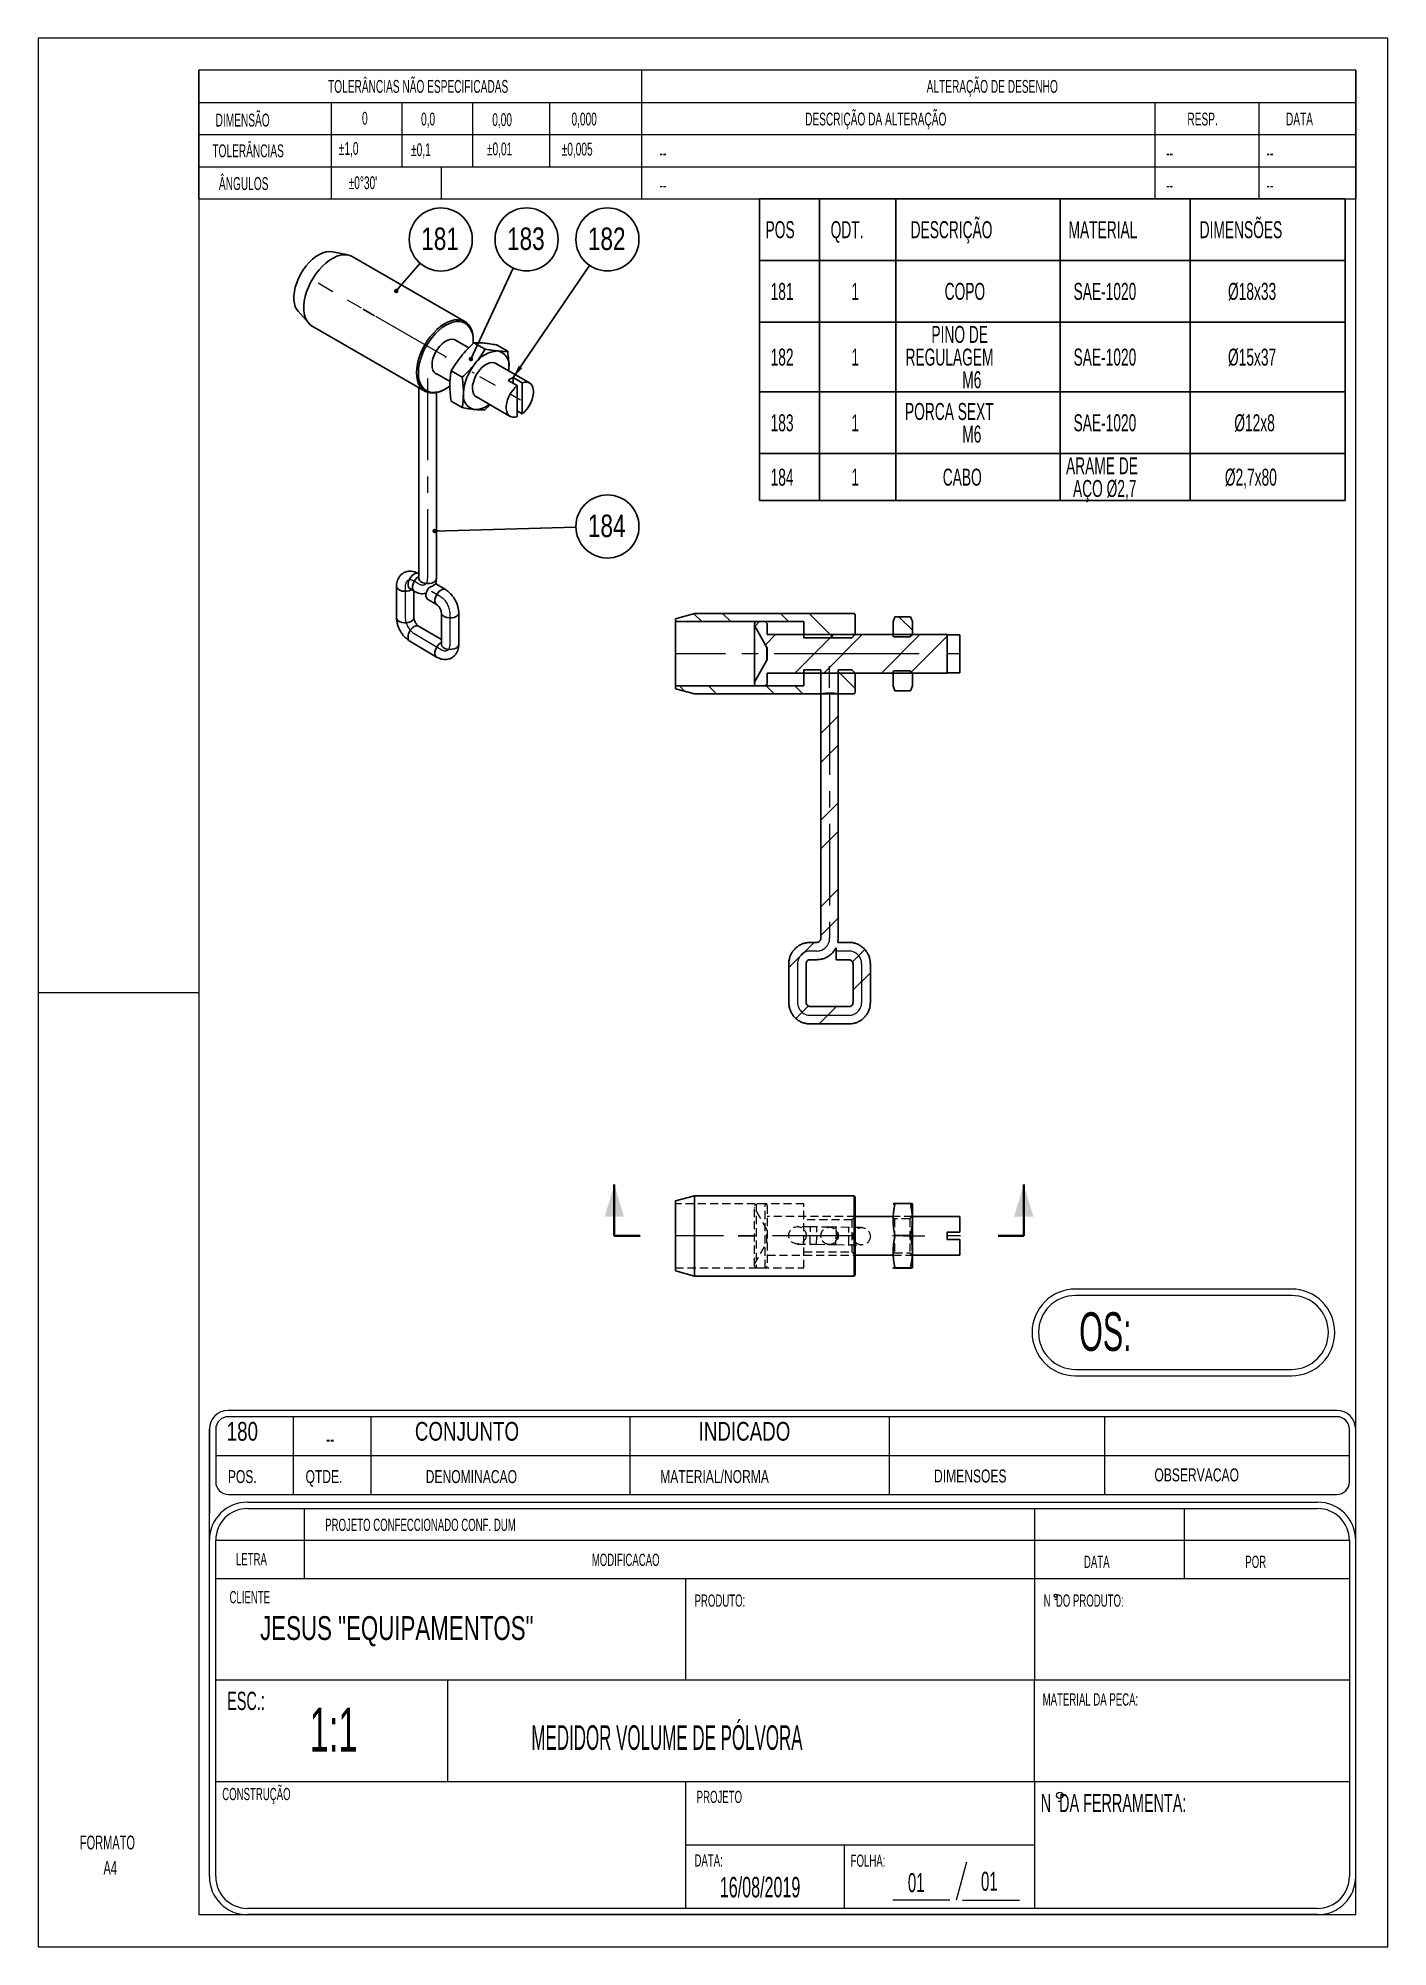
# Model space of a CAD drawing. Header units: millimetres. Extents: x 0 to 210, y 0 to 297.
import ezdxf

# ---------------------------------------------------------------- set-up
doc = ezdxf.new("R2010")
doc.units = ezdxf.units.MM
doc.header["$PDSIZE"] = -1
for name, pattern in [('CENTERX2', [20.32, 12.7, -2.54, 2.54, -2.54]), ('HIDDEN', [1.905, 1.27, -0.635]), ('PHANTOM', [12.7, 6.35, -1.27, 1.27, -1.27, 1.27, -1.27])]:
    doc.linetypes.add(name, pattern=pattern)
doc.layers.add('COTAS', color=7, linetype='Continuous')
doc.styles.add('SLDTEXTSTYLE0', font='TXT', dxfattribs={"width": 0.595745})
doc.styles.add('SLDTEXTSTYLE1', font='TXT', dxfattribs={"width": 0.75})
doc.styles.add('SLDTEXTSTYLE2', font='TXT', dxfattribs={"width": 0.589474})
doc.styles.add('SLDTEXTSTYLE3', font='TXT', dxfattribs={"width": 0.515789})
doc.styles.add('SLDTEXTSTYLE4', font='TXT', dxfattribs={"width": 0.7})
doc.styles.add('SLDTEXTSTYLE5', font='TXT', dxfattribs={"width": 0.695035})
doc.styles.add('SLDTEXTSTYLE6', font='TXT', dxfattribs={"width": 0.605})
doc.dimstyles.new('SLDDIMSTYLE0', dxfattribs={"dimtxt": 0.18, "dimasz": 0.7, "dimexe": 0, "dimexo": 0.0625, "dimgap": 0, "dimtad": 0, "dimtih": 1, "dimtoh": 1, "dimdec": 0, "dimrnd": 1e-09, "dimzin": 0, "dimdsep": 46, "dimtxsty": 'Standard', "dimblk1": 'DOT', "dimblk2": 'DOT', "dimsah": 1, "dimcen": 0.09, "dimadec": 0, "dimazin": 0, "dimtfac": 0.7, "dimtdec": 0, "dimtofl": 0, "dimtmove": 0, "dimatfit": 3, "dimldrblk": 'DOT', "dimfxl": 0, "dimfrac": 2, "dimtolj": 1, "dimtzin": 0, "dimarcsym": 0})
doc.dimstyles.new('SLDDIMSTYLE1', dxfattribs={"dimtxt": 0.18, "dimasz": 2, "dimexe": 0, "dimexo": 0.0625, "dimgap": 0, "dimtad": 0, "dimtih": 1, "dimtoh": 1, "dimdec": 0, "dimrnd": 1e-09, "dimzin": 0, "dimdsep": 46, "dimtxsty": 'Standard', "dimsah": 1, "dimcen": 0.09, "dimadec": 0, "dimazin": 0, "dimtfac": 2, "dimtdec": 0, "dimtofl": 0, "dimtmove": 0, "dimatfit": 3, "dimfxl": 0, "dimfrac": 2, "dimtolj": 1, "dimtzin": 0, "dimarcsym": 0})

msp = doc.modelspace()

# ---------------------------------------------------------------- texts
at = {"color": 7, "linetype": 'Continuous', "lineweight": 0}
for s, insert, char_height, attachment_point, style in [('TOLERÂNCIAS NÃO ESPECIFICADAS', (59.13, 290.85), 2, 2, 'SLDTEXTSTYLE2'), ('ALTERAÇÃO DE DESENHO', (148.46, 290.85), 2, 2, 'SLDTEXTSTYLE2'), ('DIMENSÃO', (27.62, 285.61), 2, 1, 'SLDTEXTSTYLE2'), ('0', (50.4, 285.89), 2, 1, 'SLDTEXTSTYLE2'), ('0,0', (59.58, 285.77), 2, 1, 'SLDTEXTSTYLE2'), ('0,00', (70.66, 285.68), 2, 1, 'SLDTEXTSTYLE2'), ('0,000', (82.99, 285.77), 2, 1, 'SLDTEXTSTYLE2'), ('DESCRIÇÃO DA ALTERAÇÃO', (119.34, 285.77), 2, 1, 'SLDTEXTSTYLE2'), ('RESP.', (178.82, 285.77), 2, 1, 'SLDTEXTSTYLE2'), ('DATA', (194.16, 285.77), 2, 1, 'SLDTEXTSTYLE2'), ('TOLERÂNCIAS', (27.11, 280.83), 2, 1, 'SLDTEXTSTYLE2'), ('±1,0', (46.79, 281.2), 2, 1, 'SLDTEXTSTYLE2'), ('±0,1', (58.03, 281), 2, 1, 'SLDTEXTSTYLE2'), ('±0,01', (69.84, 281.12), 2, 1, 'SLDTEXTSTYLE2'), ('±0,005', (81.47, 281.09), 2, 1, 'SLDTEXTSTYLE2'), ('--', (96.69, 280.49), 2, 1, 'SLDTEXTSTYLE2'), ('--', (175.54, 280.49), 2, 1, 'SLDTEXTSTYLE2'), ('--', (191.14, 280.49), 2, 1, 'SLDTEXTSTYLE2'), ('ÂNGULOS', (28.13, 275.73), 2, 1, 'SLDTEXTSTYLE2'), ("±0°30'", (48.32, 275.86), 2, 1, 'SLDTEXTSTYLE2'), ('--', (96.69, 275.49), 2, 1, 'SLDTEXTSTYLE2'), ('--', (175.54, 275.49), 2, 1, 'SLDTEXTSTYLE2'), ('--', (191.14, 275.49), 2, 1, 'SLDTEXTSTYLE2'), ('OS:', (161.99, 99.09), 6, 1, 'SLDTEXTSTYLE2'), ('--', (45.45, 80.6), 2.419, 2, 'SLDTEXTSTYLE0'), ('POS.', (29.52, 74.54), 2.022, 1, 'SLDTEXTSTYLE5'), ('QTDE.', (41.61, 74.54), 2.022, 1, 'SLDTEXTSTYLE5'), ('DENOMINACAO', (60.31, 74.54), 2.0223, 1, 'SLDTEXTSTYLE5'), ('MATERIAL/NORMA', (96.79, 74.54), 2.0223, 1, 'SLDTEXTSTYLE5'), ('DIMENSOES', (139.4, 74.63), 2.022, 1, 'SLDTEXTSTYLE5'), ('OBSERVACAO', (173.69, 74.8), 2.022, 1, 'SLDTEXTSTYLE5'), ('PROJETO CONFECCIONADO CONF. DUM', (44.67, 66.97), 1.896, 1, 'SLDTEXTSTYLE2'), ('LETRA', (30.78, 61.63), 1.896, 1, 'SLDTEXTSTYLE2'), ('MODIFICACAO', (86.15, 61.52), 1.896, 1, 'SLDTEXTSTYLE2'), ('DATA', (162.73, 61.21), 1.896, 1, 'SLDTEXTSTYLE2'), ('POR', (187.84, 61.21), 1.896, 1, 'SLDTEXTSTYLE2'), ('CLIENTE', (29.78, 55.72), 1.896, 1, 'SLDTEXTSTYLE2'), ('PRODUTO:', (102.14, 55.18), 1.896, 1, 'SLDTEXTSTYLE2'), ('N  DO PRODUTO:', (156.45, 55.18), 1.896, 1, 'SLDTEXTSTYLE2'), ('JESUS "EQUIPAMENTOS"', (34.54, 51.81), 3.7042, 1, 'SLDTEXTSTYLE4'), ('ESC.:', (29.42, 40.05), 2.844, 1, 'SLDTEXTSTYLE2'), ('MATERIAL DA PECA:', (156.3, 39.8), 1.896, 1, 'SLDTEXTSTYLE2'), ('1:1', (42.23, 37.56), 6.826, 1, 'SLDTEXTSTYLE2'), ('MEDIDOR VOLUME DE PÓLVORA', (76.75, 34.83), 3.8224, 1, 'SLDTEXTSTYLE3'), ('CONSTRUÇÃO', (28.65, 25.08), 1.896, 1, 'SLDTEXTSTYLE2'), ('PROJETO', (102.47, 24.63), 1.896, 1, 'SLDTEXTSTYLE2'), ('N  DA FERRAMENTA:', (156, 24.16), 2.8441, 1, 'SLDTEXTSTYLE2'), ('DATA:', (102.13, 14.75), 1.896, 1, 'SLDTEXTSTYLE2'), ('FOLHA:', (126.43, 14.71), 1.896, 1, 'SLDTEXTSTYLE2'), ('01', (146.71, 12.04), 2.963, 1, 'SLDTEXTSTYLE2'), ('16/08/2019', (106.07, 11.23), 3.175, 1, 'SLDTEXTSTYLE2'), ('01', (135.33, 11.83), 2.963, 1, 'SLDTEXTSTYLE2')]:
    msp.add_mtext(s, dxfattribs=dict(at, insert=insert, char_height=char_height, attachment_point=attachment_point, style=style))
at = {"layer": 'COTAS', "char_height": 2.91, "attachment_point": 1, "style": 'SLDTEXTSTYLE1'}
for s, insert in [('180', (29.34, 82.03)), ('CONJUNTO', (58.62, 82.03)), ('INDICADO', (102.77, 82.03))]:
    msp.add_mtext(s, dxfattribs=dict(at, insert=insert))

# ---------------------------------------------------------------- blocks, each defined once
blk = doc.blocks.new('SW_NOTE_0')
at = {"color": 0, "linetype": 'Continuous', "lineweight": 18, "insert": (0, 2.77), "char_height": 2.152, "attachment_point": 1, "style": 'SLDTEXTSTYLE0'}
blk.add_mtext('FORMATO', dxfattribs=at)
blk = doc.blocks.new('SW_NOTE_0_1')
at = {"color": 0, "linetype": 'Continuous', "lineweight": 18, "insert": (0, 2.77), "char_height": 2.152, "attachment_point": 1, "style": 'SLDTEXTSTYLE0'}
blk.add_mtext('A4', dxfattribs=at)
blk = doc.blocks.new('Bloco2')
at = {"color": 7, "linetype": 'Continuous', "lineweight": 18}
for p, q in [((210.04, 297.06), (0.04, 297.06)), ((0.04, 297.06), (0.04, 0.06)), ((210.04, 0.06), (210.04, 297.06)), ((205.04, 292.06), (25.04, 292.06)), ((25.04, 292.06), (25.04, 5.06)), ((205.04, 5.06), (205.04, 292.06)), ((0.04, 148.56), (25.04, 148.56)), ((25.04, 5.06), (205.04, 5.06)), ((0.04, 0.06), (210.04, 0.06))]:
    blk.add_line(p, q, dxfattribs=at)
for name, p in [('SW_NOTE_0', (6.53, 14.59)), ('SW_NOTE_0_1', (10.2, 10.66))]:
    blk.add_blockref(name, p, dxfattribs=at)
blk = doc.blocks.new('SW_TABLEANNOTATION_0')
at = {"layer": 'COTAS', "color": 0}
for p, q in [((0, 0), (0, -9.6)), ((0, 0), (9.36, 0)), ((9.36, 0), (9.36, -9.6)), ((9.36, 0), (21.23, 0)), ((21.23, 0), (21.23, -9.6)), ((21.23, 0), (46.79, 0)), ((46.79, 0), (46.79, -9.6)), ((46.79, 0), (67.04, 0)), ((67.04, 0), (67.04, -9.6)), ((67.04, 0), (91.12, 0)), ((91.12, 0), (91.12, -9.6)), ((0, -9.6), (9.36, -9.6)), ((0, -9.6), (0, -19.21)), ((0, -9.6), (91.12, -9.6)), ((9.36, -9.6), (21.23, -9.6)), ((9.36, -9.6), (9.36, -19.21)), ((21.23, -9.6), (46.79, -9.6)), ((21.23, -9.6), (21.23, -19.21)), ((46.79, -9.6), (67.04, -9.6)), ((46.79, -9.6), (46.79, -19.21)), ((67.04, -9.6), (91.12, -9.6)), ((67.04, -9.6), (67.04, -19.21)), ((91.12, -9.6), (91.12, -19.21)), ((0, -19.21), (0, -30.05)), ((0, -19.21), (9.36, -19.21)), ((9.36, -19.21), (9.36, -30.05)), ((9.36, -19.21), (21.23, -19.21)), ((21.23, -19.21), (21.23, -30.05)), ((21.23, -19.21), (46.79, -19.21)), ((46.79, -19.21), (46.79, -30.05)), ((46.79, -19.21), (67.04, -19.21)), ((67.04, -19.21), (67.04, -30.05)), ((67.04, -19.21), (91.12, -19.21)), ((91.12, -19.21), (91.12, -30.05)), ((0, -30.05), (0, -39.65)), ((0, -30.05), (9.36, -30.05)), ((9.36, -30.05), (9.36, -39.65)), ((9.36, -30.05), (21.23, -30.05)), ((21.23, -30.05), (21.23, -39.65)), ((21.23, -30.05), (46.79, -30.05)), ((46.79, -30.05), (46.79, -39.65)), ((46.79, -30.05), (67.04, -30.05)), ((67.04, -30.05), (67.04, -39.65)), ((67.04, -30.05), (91.12, -30.05)), ((91.12, -30.05), (91.12, -39.65)), ((0, -39.65), (0, -46.97)), ((0, -39.65), (9.36, -39.65)), ((9.36, -39.65), (9.36, -46.97)), ((9.36, -39.65), (21.23, -39.65)), ((21.23, -39.65), (21.23, -46.97)), ((21.23, -39.65), (46.79, -39.65)), ((46.79, -39.65), (46.79, -46.97)), ((46.79, -39.65), (67.04, -39.65)), ((67.04, -39.65), (67.04, -46.97)), ((67.04, -39.65), (91.12, -39.65)), ((91.12, -39.65), (91.12, -46.97)), ((0, -46.97), (9.36, -46.97)), ((9.36, -46.97), (21.23, -46.97)), ((21.23, -46.97), (46.79, -46.97)), ((46.79, -46.97), (67.04, -46.97)), ((67.04, -46.97), (91.12, -46.97))]:
    blk.add_line(p, q, dxfattribs=at)
at = {"layer": 'COTAS', "color": 0, "attachment_point": 1, "style": 'SLDTEXTSTYLE6'}
for s, insert, char_height in [('DESCRIÇÃO', (23.53, -3.48), 2.646), ('DIMENSÕES', (68.5, -3.48), 2.646), ('POS', (0.96, -3.48), 2.646), ('QDT.', (11.08, -3.48), 2.646), ('MATERIAL', (48.1, -3.48), 2.646), ('181', (1.74, -13.08), 2.646), ('1', (14.32, -13.08), 2.65), ('COPO', (28.82, -13.08), 2.646), ('SAE-1020', (48.88, -13.08), 2.646), ('Ø18x33', (72.91, -13.08), 2.646), ('PINO DE', (26.76, -19.78), 2.646), ('182', (1.74, -23.31), 2.646), ('1', (14.32, -23.31), 2.65), ('REGULAGEM', (22.74, -23.31), 2.646), ('SAE-1020', (48.88, -23.31), 2.646), ('Ø15x37', (72.91, -23.31), 2.646), ('M6', (31.56, -26.83), 2.646), ('PORCA SEXT', (22.65, -31.77), 2.646), ('183', (1.74, -33.53), 2.646), ('1', (14.32, -33.53), 2.65), ('M6', (31.56, -35.29), 2.646), ('SAE-1020', (48.88, -33.53), 2.646), ('Ø12x8', (73.89, -33.53), 2.646), ('ARAME DE', (47.71, -40.23), 2.646), ('184', (1.74, -41.99), 2.646), ('1', (14.32, -41.99), 2.65), ('CABO', (28.53, -41.99), 2.646), ('AÇO Ø2,7', (48.79, -43.75), 2.646), ('Ø2,7x80', (72.42, -41.99), 2.646)]:
    blk.add_mtext(s, dxfattribs=dict(at, insert=insert, char_height=char_height))
blk = doc.blocks.new('SW_NOTE_0_2')
at = {"layer": 'COTAS', "color": 0}
blk.add_circle((3.21, 3.71), 4.91, dxfattribs=at)
at = {"layer": 'COTAS', "color": 0, "insert": (3.1, 5.57), "char_height": 3.5, "attachment_point": 2, "style": 'SLDTEXTSTYLE1'}
blk.add_mtext('181', dxfattribs=at)
blk = doc.blocks.new('_Dot')
at = {"color": 0, "linetype": 'ByBlock', "lineweight": -2}
blk.add_line((-0.5, 0), (-1, 0), dxfattribs=at)
at = {"color": 0, "linetype": 'ByBlock', "const_width": 0.5}
blk.add_lwpolyline([(-0.25, 0, 1), (0.25, 0, 1)], format="xyb", close=True, dxfattribs=at)
blk = doc.blocks.new('SW_NOTE_0_3')
at = {"layer": 'COTAS', "color": 0}
blk.add_circle((2.77, 4.06), 4.91, dxfattribs=at)
at = {"layer": 'COTAS', "color": 0, "insert": (2.66, 5.91), "char_height": 3.5, "attachment_point": 2, "style": 'SLDTEXTSTYLE1'}
blk.add_mtext('182', dxfattribs=at)
blk = doc.blocks.new('SW_NOTE_0_4')
at = {"layer": 'COTAS', "color": 0}
blk.add_circle((2.07, 4.45), 4.91, dxfattribs=at)
at = {"layer": 'COTAS', "color": 0, "insert": (1.96, 6.31), "char_height": 3.5, "attachment_point": 2, "style": 'SLDTEXTSTYLE1'}
blk.add_mtext('183', dxfattribs=at)
blk = doc.blocks.new('SW_NOTE_0_5')
at = {"layer": 'COTAS', "color": 0}
blk.add_circle((4.91, 0.13), 4.91, dxfattribs=at)
at = {"layer": 'COTAS', "color": 0, "insert": (4.8, 1.98), "char_height": 3.5, "attachment_point": 2, "style": 'SLDTEXTSTYLE1'}
blk.add_mtext('184', dxfattribs=at)

# ---------------------------------------------------------------- hatches: boundary and pattern name
at = {"layer": 'COTAS', "linetype": 'Continuous', "lineweight": 18}
h = msp.add_hatch(dxfattribs=at)
h.set_pattern_fill('ANSI32', color=256, angle=90, style=0)
h.paths.add_polyline_path([(119.15, 206.56), (119.15, 204.06), (126.62, 204.06), (127.15, 204.58), (127.15, 207.61), (126.95, 207.81), (102.15, 207.81), (99.15, 207), (99.15, 206.56)], flags=0)
h = msp.add_hatch(dxfattribs=at)
h.set_pattern_fill('ANSI32', color=256, style=0)
h.paths.add_polyline_path([(111.74, 206.56), (111.44, 206.26), (111.44, 205.96), (113.4, 202.56), (113.44, 202.56), (113.44, 200.56), (113.4, 200.56), (111.44, 197.16), (111.44, 196.86), (111.74, 196.56), (113.14, 196.56), (113.44, 196.86), (113.44, 198.56), (141.44, 198.56), (141.44, 204.56), (113.44, 204.56), (113.44, 206.26), (113.14, 206.56)], flags=0)
h = msp.add_hatch(dxfattribs=at)
h.set_pattern_fill('ANSI32', color=256, angle=90, style=0)
edge = h.paths.add_edge_path(flags=0)
edge.add_line((133.23, 204.18), (135.63, 204.18))
edge.add_line((135.63, 204.18), (136.03, 204.58))
edge.add_line((136.03, 204.58), (136.03, 206.56))
edge.add_line((136.03, 206.56), (135.76, 207.32))
edge.add_line((135.76, 207.32), (133.31, 207.32))
edge.add_line((133.31, 207.32), (133.03, 206.55))
edge.add_line((133.03, 206.55), (133.03, 204.38))
edge.add_arc((133.23, 204.38), 0.2, 180, 270)
h = msp.add_hatch(dxfattribs=at)
h.set_pattern_fill('ANSI32', color=256, angle=90, style=0)
h.paths.add_polyline_path([(119.15, 196.56), (99.15, 196.56), (99.15, 196.11), (102.15, 195.31), (121.8, 195.31), (121.8, 199.06), (119.15, 199.06)], flags=0)
h = msp.add_hatch(dxfattribs=at)
h.set_pattern_fill('ANSI32', color=256, angle=90, style=0)
h.paths.add_polyline_path([(126.95, 195.31), (127.15, 195.51), (127.15, 198.53), (126.62, 199.06), (124.5, 199.06), (124.5, 195.31)], flags=0)
h = msp.add_hatch(dxfattribs=at)
h.set_pattern_fill('ANSI32', color=256, angle=90, style=0)
edge = h.paths.add_edge_path(flags=0)
edge.add_line((136.03, 196.56), (136.03, 198.53))
edge.add_line((136.03, 198.53), (135.63, 198.93))
edge.add_line((135.63, 198.93), (133.23, 198.93))
edge.add_arc((133.23, 198.73), 0.2, 90, 180)
edge.add_line((133.03, 198.73), (133.03, 196.56))
edge.add_line((133.03, 196.56), (133.31, 195.8))
edge.add_line((133.31, 195.8), (135.76, 195.8))
edge.add_line((135.76, 195.8), (136.03, 196.56))
h = msp.add_hatch(dxfattribs=at)
h.set_pattern_fill('ANSI32', color=256, style=0)
edge = h.paths.add_edge_path(flags=0)
edge.add_line((124.5, 157.31), (124.5, 195.31))
edge.add_line((124.5, 195.31), (121.8, 195.31))
edge.add_line((121.8, 195.31), (121.8, 157.31))
edge.add_spline(control_points=[(121.8, 157.31), (121.8, 157.26), (121.79, 157.21), (121.78, 157.16), (121.76, 157.09), (121.73, 157.02), (121.7, 156.96), (121.66, 156.9), (121.61, 156.84), (121.55, 156.8), (121.49, 156.75), (121.43, 156.72), (121.36, 156.69), (121.29, 156.67), (121.22, 156.66), (121.14, 156.66)], knot_values=[0, 0, 0, 0, 0.000144, 0.000144, 0.000144, 0.000364, 0.000364, 0.000364, 0.000584, 0.000584, 0.000584, 0.000804, 0.000804, 0.000804, 0.001024, 0.001024, 0.001024, 0.001024], weights=[1, 1, 1, 1, 1, 1, 1, 1, 1, 1, 1, 1, 1, 1, 1, 1], degree=3, periodic=0)
edge.add_ellipse((123.15, 155.31), major_axis=(-92.28, 0), ratio=0.01463, start_angle=271.242, end_angle=271.8632)
edge.add_spline(control_points=[(120.14, 156.66), (119.9, 156.66), (119.65, 156.63), (119.41, 156.57), (119.05, 156.49), (118.69, 156.35), (118.37, 156.15), (118.05, 155.95), (117.77, 155.69), (117.53, 155.4), (117.3, 155.11), (117.11, 154.77), (116.99, 154.42), (116.86, 154.06), (116.8, 153.68), (116.8, 153.31)], knot_values=[0, 0, 0, 0, 0.000738, 0.000738, 0.000738, 0.001872, 0.001872, 0.001872, 0.003006, 0.003006, 0.003006, 0.00414, 0.00414, 0.00414, 0.005273, 0.005273, 0.005273, 0.005273], weights=[1, 1, 1, 1, 1, 1, 1, 1, 1, 1, 1, 1, 1, 1, 1, 1], degree=3, periodic=0)
edge.add_line((116.8, 153.31), (116.8, 147.31))
edge.add_spline(control_points=[(116.8, 147.31), (116.8, 147.06), (116.83, 146.81), (116.88, 146.57), (116.96, 146.21), (117.11, 145.85), (117.31, 145.53), (117.5, 145.21), (117.76, 144.93), (118.05, 144.69), (118.35, 144.46), (118.68, 144.27), (119.04, 144.15), (119.39, 144.02), (119.77, 143.96), (120.14, 143.96)], knot_values=[0, 0, 0, 0, 0.000739, 0.000739, 0.000739, 0.001873, 0.001873, 0.001873, 0.003006, 0.003006, 0.003006, 0.00414, 0.00414, 0.00414, 0.005273, 0.005273, 0.005273, 0.005273], weights=[1, 1, 1, 1, 1, 1, 1, 1, 1, 1, 1, 1, 1, 1, 1, 1], degree=3, periodic=0)
edge.add_ellipse((123.15, 145.31), major_axis=(92.28, 0), ratio=0.01463, start_angle=268.1368, end_angle=271.8632)
edge.add_spline(control_points=[(126.15, 143.96), (126.39, 143.96), (126.64, 143.99), (126.88, 144.04), (127.24, 144.12), (127.6, 144.27), (127.92, 144.47), (128.24, 144.67), (128.52, 144.92), (128.76, 145.21), (128.99, 145.51), (129.18, 145.84), (129.3, 146.2), (129.43, 146.55), (129.49, 146.93), (129.49, 147.31)], knot_values=[0, 0, 0, 0, 0.000738, 0.000738, 0.000738, 0.001872, 0.001872, 0.001872, 0.003006, 0.003006, 0.003006, 0.00414, 0.00414, 0.00414, 0.005273, 0.005273, 0.005273, 0.005273], weights=[1, 1, 1, 1, 1, 1, 1, 1, 1, 1, 1, 1, 1, 1, 1, 1], degree=3, periodic=0)
edge.add_line((129.49, 147.31), (129.49, 153.31))
edge.add_spline(control_points=[(129.49, 153.31), (129.49, 153.55), (129.47, 153.8), (129.41, 154.04), (129.33, 154.41), (129.18, 154.76), (128.98, 155.08), (128.79, 155.4), (128.53, 155.69), (128.24, 155.92), (127.94, 156.16), (127.61, 156.34), (127.25, 156.47), (126.9, 156.59), (126.52, 156.66), (126.15, 156.66)], knot_values=[0, 0, 0, 0, 0.000739, 0.000739, 0.000739, 0.001873, 0.001873, 0.001873, 0.003006, 0.003006, 0.003006, 0.00414, 0.00414, 0.00414, 0.005273, 0.005273, 0.005273, 0.005273], weights=[1, 1, 1, 1, 1, 1, 1, 1, 1, 1, 1, 1, 1, 1, 1, 1], degree=3, periodic=0)
edge.add_ellipse((123.15, 155.31), major_axis=(-92.28, 0), ratio=0.01463, start_angle=268.1368, end_angle=269.2013)
edge.add_spline(control_points=[(124.43, 156.66), (124.47, 156.87), (124.5, 157.09), (124.5, 157.31)], knot_values=[0.004619, 0.004619, 0.004619, 0.004619, 0.005276, 0.005276, 0.005276, 0.005276], weights=[1, 1, 1, 1], degree=3, periodic=0)
edge = h.paths.add_edge_path(flags=0)
edge.add_line((124.15, 155.82), (124.15, 153.96))
edge.add_ellipse((123.15, 155.31), major_axis=(-92.28, 0), ratio=0.01463, start_angle=90.621, end_angle=91.8632)
edge.add_spline(control_points=[(126.15, 153.96), (126.19, 153.96), (126.24, 153.95), (126.29, 153.94), (126.36, 153.93), (126.43, 153.9), (126.49, 153.86), (126.55, 153.82), (126.61, 153.77), (126.65, 153.71), (126.7, 153.66), (126.74, 153.59), (126.76, 153.52), (126.78, 153.45), (126.8, 153.38), (126.8, 153.31)], knot_values=[0, 0, 0, 0, 0.000145, 0.000145, 0.000145, 0.000365, 0.000365, 0.000365, 0.000585, 0.000585, 0.000585, 0.000805, 0.000805, 0.000805, 0.001025, 0.001025, 0.001025, 0.001025], weights=[1, 1, 1, 1, 1, 1, 1, 1, 1, 1, 1, 1, 1, 1, 1, 1], degree=3, periodic=0)
edge.add_line((126.8, 153.31), (126.8, 147.31))
edge.add_spline(control_points=[(126.8, 147.31), (126.8, 147.26), (126.79, 147.21), (126.78, 147.16), (126.76, 147.09), (126.74, 147.02), (126.7, 146.96), (126.66, 146.9), (126.61, 146.84), (126.55, 146.8), (126.5, 146.75), (126.43, 146.72), (126.36, 146.69), (126.29, 146.67), (126.22, 146.66), (126.15, 146.66)], knot_values=[0, 0, 0, 0, 0.000144, 0.000144, 0.000144, 0.000365, 0.000365, 0.000365, 0.000585, 0.000585, 0.000585, 0.000805, 0.000805, 0.000805, 0.001025, 0.001025, 0.001025, 0.001025], weights=[1, 1, 1, 1, 1, 1, 1, 1, 1, 1, 1, 1, 1, 1, 1, 1], degree=3, periodic=0)
edge.add_ellipse((123.15, 145.31), major_axis=(92.28, 0), ratio=0.01463, start_angle=88.1368, end_angle=91.8632)
edge.add_spline(control_points=[(120.14, 146.66), (120.1, 146.66), (120.05, 146.66), (120, 146.67), (119.93, 146.69), (119.86, 146.72), (119.8, 146.76), (119.74, 146.79), (119.68, 146.84), (119.64, 146.9), (119.59, 146.96), (119.55, 147.02), (119.53, 147.09), (119.51, 147.16), (119.49, 147.23), (119.49, 147.31)], knot_values=[0, 0, 0, 0, 0.000145, 0.000145, 0.000145, 0.000365, 0.000365, 0.000365, 0.000585, 0.000585, 0.000585, 0.000805, 0.000805, 0.000805, 0.001025, 0.001025, 0.001025, 0.001025], weights=[1, 1, 1, 1, 1, 1, 1, 1, 1, 1, 1, 1, 1, 1, 1, 1], degree=3, periodic=0)
edge.add_line((119.49, 147.31), (119.49, 153.31))
edge.add_spline(control_points=[(119.49, 153.31), (119.49, 153.36), (119.5, 153.4), (119.51, 153.45), (119.53, 153.52), (119.55, 153.59), (119.59, 153.65), (119.63, 153.71), (119.68, 153.77), (119.74, 153.82), (119.8, 153.86), (119.86, 153.9), (119.93, 153.92), (120, 153.95), (120.07, 153.96), (120.14, 153.96)], knot_values=[0, 0, 0, 0, 0.000144, 0.000144, 0.000144, 0.000365, 0.000365, 0.000365, 0.000585, 0.000585, 0.000585, 0.000805, 0.000805, 0.000805, 0.001025, 0.001025, 0.001025, 0.001025], weights=[1, 1, 1, 1, 1, 1, 1, 1, 1, 1, 1, 1, 1, 1, 1, 1], degree=3, periodic=0)
edge.add_ellipse((123.15, 155.31), major_axis=(-92.28, 0), ratio=0.01463, start_angle=88.1368, end_angle=88.758)
edge.add_spline(control_points=[(121.14, 153.96), (121.39, 153.96), (121.64, 153.98), (121.88, 154.04), (122.25, 154.12), (122.6, 154.27), (122.92, 154.47), (123.24, 154.67), (123.53, 154.92), (123.76, 155.21), (123.91, 155.4), (124.04, 155.6), (124.15, 155.82)], knot_values=[0, 0, 0, 0, 0.000741, 0.000741, 0.000741, 0.001874, 0.001874, 0.001874, 0.003008, 0.003008, 0.003008, 0.003727, 0.003727, 0.003727, 0.003727], weights=[1, 1, 1, 1, 1, 1, 1, 1, 1, 1, 1, 1, 1], degree=3, periodic=0)

# ---------------------------------------------------------------- linework, layer by layer
at = {"color": 7, "linetype": 'Continuous', "lineweight": 18}
for p, q in [((205.01, 292.36), (25.01, 292.36)), ((25.01, 272.36), (25.01, 292.36)), ((93.95, 272.36), (93.95, 292.36)), ((205.01, 292.36), (205.01, 272.36)), ((25.01, 287.36), (93.95, 287.36)), ((45.64, 272.36), (45.64, 287.36)), ((56.64, 277.36), (56.64, 287.36)), ((67.64, 277.36), (67.64, 287.36)), ((79.64, 277.36), (79.64, 287.36)), ((93.95, 287.36), (205.01, 287.36)), ((173.82, 272.36), (173.82, 287.36)), ((190.01, 272.36), (190.01, 287.36)), ((25.01, 282.36), (93.95, 282.36)), ((93.95, 282.36), (205.01, 282.36)), ((25.01, 277.36), (93.95, 277.36)), ((62.7, 277.36), (62.7, 272.36)), ((93.95, 277.36), (205.01, 277.36)), ((25.01, 272.36), (93.95, 272.36)), ((93.95, 272.36), (205.01, 272.36)), ((195.01, 102.71), (161.41, 102.71)), ((195.01, 101.71), (161.41, 101.71)), ((161.41, 90.21), (195.01, 90.21)), ((161.41, 89.21), (195.01, 89.21)), ((202.07, 83.83), (29.59, 83.83)), ((26.65, 11.28), (26.65, 80.89)), ((26.65, 80.89), (26.65, 67.81)), ((27.63, 80.89), (27.63, 72.71)), ((202.07, 82.85), (29.59, 82.85)), ((39.72, 70.75), (39.72, 82.85)), ((51.82, 70.75), (51.82, 82.85)), ((92.14, 70.75), (92.14, 82.85)), ((132.46, 70.75), (132.46, 82.85)), ((165.96, 70.75), (165.96, 82.85)), ((204.03, 72.71), (204.03, 80.89)), ((205.01, 11.28), (205.01, 80.89)), ((27.63, 76.8), (204.03, 76.8)), ((29.59, 70.75), (202.07, 70.75)), ((32.57, 69.54), (199.08, 69.54)), ((32.57, 68.56), (199.08, 68.56)), ((41.46, 57.69), (41.46, 68.56)), ((155.03, 68.56), (155.03, 57.69)), ((178.34, 68.56), (178.34, 57.69)), ((27.64, 11.28), (27.64, 63.62)), ((27.64, 63.62), (204.02, 63.62)), ((204.02, 63.62), (204.02, 11.28)), ((27.64, 57.69), (204.02, 57.69)), ((100.71, 57.69), (100.71, 41.89)), ((155.03, 57.69), (155.03, 41.89)), ((158.2, 54.45), (158.46, 54.45)), ((158.2, 54.43), (158.46, 54.43)), ((27.64, 41.89), (204.02, 41.89)), ((63.77, 26.09), (63.77, 41.89)), ((155.03, 26.09), (155.03, 41.89)), ((27.64, 26.09), (204.02, 26.09)), ((100.71, 26.09), (100.71, 6.34)), ((155.03, 26.09), (155.03, 6.34)), ((158.69, 23), (159.2, 23)), ((100.71, 16.22), (155.03, 16.22)), ((125.4, 16.22), (125.4, 6.34)), ((144.43, 13.54), (142.85, 7.62)), ((199.08, 6.34), (32.57, 6.34)), ((141.86, 7.62), (132.97, 7.62)), ((143.83, 7.62), (152.72, 7.62)), ((199.08, 5.36), (32.57, 5.36)), ((204.44, 5.36), (205.01, 5.36)), ((205.01, 5.36), (205.01, 5.93))]:
    msp.add_line(p, q, dxfattribs=at)
at = {"color": 7, "linetype": 'Continuous', "lineweight": 25}
for p, q in [((48.23, 263.62), (45.79, 264.11)), ((66.42, 253.25), (48.88, 263.37)), ((40.45, 254.85), (42.1, 252.99)), ((42.63, 252.55), (60.17, 242.42)), ((67, 249.16), (64.92, 250.36)), ((67.71, 250.22), (67.71, 250.39)), ((69.54, 248.97), (67.82, 249.96)), ((73.06, 248.63), (71.34, 249.62)), ((76.45, 243.7), (71.2, 246.74)), ((61.92, 245.17), (64.09, 243.91)), ((65.99, 244.58), (64.27, 245.57)), ((74.56, 243.29), (73.15, 244.1)), ((73.23, 245.57), (73.25, 246.15)), ((73.93, 244.55), (75.34, 243.74)), ((73.93, 243.66), (73.93, 244.55)), ((75.34, 238.92), (75.34, 243.74)), ((59.26, 242.95), (59.26, 213.26)), ((61.96, 213.26), (61.96, 242.2)), ((63.29, 242.73), (63.43, 242.82)), ((65.98, 239.86), (64.25, 240.85)), ((68.2, 241.54), (73.45, 238.51)), ((74.56, 243.29), (74.56, 238.47)), ((69.5, 239.52), (70.32, 240.32)), ((75.34, 238.92), (74.56, 239.37)), ((59.26, 214), (59.21, 214.03)), ((55.77, 212.06), (55.77, 207.16)), ((57.83, 211.7), (58.52, 211.29)), ((57.84, 211.7), (57.83, 211.7)), ((58.47, 207.16), (58.47, 211.32)), ((61.84, 212.43), (61.99, 212.37)), ((63.39, 211.54), (61.99, 212.37)), ((60.61, 210.05), (62.01, 209.22)), ((62.74, 207.92), (62.74, 203.02)), ((65.44, 203.02), (65.44, 207.92)), ((62.74, 203.76), (59.21, 205.86)), ((99.15, 207), (102.15, 207.81)), ((99.15, 207), (99.15, 206.56)), ((99.15, 206.56), (119.15, 206.56)), ((99.15, 206.56), (99.15, 196.56)), ((126.95, 207.81), (102.15, 207.81)), ((111.44, 206.26), (111.74, 206.56)), ((111.44, 206.26), (111.44, 205.96)), ((113.4, 202.56), (111.44, 205.96)), ((111.44, 197.16), (111.44, 205.96)), ((113.14, 206.56), (111.74, 206.56)), ((113.14, 206.56), (113.44, 206.26)), ((113.44, 204.56), (113.44, 206.26)), ((119.15, 206.56), (119.15, 204.06)), ((126.95, 207.81), (127.15, 207.61)), ((127.15, 204.58), (127.15, 207.61)), ((133.03, 206.55), (133.31, 207.32)), ((133.03, 206.55), (133.03, 204.38)), ((133.31, 207.32), (133.32, 207.33)), ((135.76, 207.32), (133.31, 207.32)), ((135.75, 207.33), (133.32, 207.33)), ((135.75, 207.33), (135.76, 207.32)), ((135.76, 207.32), (136.03, 206.56)), ((136.03, 206.56), (136.03, 204.58)), ((57.83, 203.54), (62.01, 201.05)), ((62.74, 203.04), (62.74, 203.02)), ((113.4, 202.56), (113.4, 200.56)), ((113.4, 202.56), (113.44, 202.56)), ((141.44, 204.56), (113.44, 204.56)), ((113.44, 200.56), (113.44, 202.56)), ((119.15, 204.06), (126.62, 204.06)), ((126.62, 204.06), (127.15, 204.58)), ((127.15, 204.56), (127.15, 204.58)), ((133.23, 204.18), (135.63, 204.18)), ((135.63, 204.18), (136.03, 204.58)), ((136.03, 204.56), (136.03, 204.58)), ((141.44, 198.56), (141.44, 204.56)), ((141.44, 204.51), (143.44, 204.51)), ((143.44, 198.61), (143.44, 204.51)), ((111.44, 197.16), (113.4, 200.56)), ((113.44, 200.56), (113.4, 200.56)), ((121.8, 199.06), (119.15, 199.06)), ((119.15, 199.06), (119.15, 196.56)), ((121.8, 195.31), (121.8, 199.06)), ((124.5, 199.06), (124.5, 195.31)), ((126.62, 199.06), (124.5, 199.06)), ((127.15, 198.53), (126.62, 199.06)), ((119.15, 196.56), (99.15, 196.56)), ((99.15, 196.56), (99.15, 196.11)), ((102.15, 195.31), (99.15, 196.11)), ((111.44, 197.16), (111.44, 196.86)), ((111.74, 196.56), (111.44, 196.86)), ((111.74, 196.56), (113.14, 196.56)), ((113.44, 196.86), (113.14, 196.56)), ((113.44, 198.56), (141.44, 198.56)), ((113.44, 196.86), (113.44, 198.56)), ((127.15, 198.53), (127.15, 198.56)), ((127.15, 195.51), (127.15, 198.53)), ((133.03, 198.73), (133.03, 196.56)), ((133.31, 195.8), (133.03, 196.56)), ((135.63, 198.93), (133.23, 198.93)), ((136.03, 198.53), (135.63, 198.93)), ((136.03, 196.56), (135.76, 195.8)), ((136.03, 198.53), (136.03, 198.56)), ((136.03, 198.53), (136.03, 196.56)), ((143.44, 198.61), (141.44, 198.61)), ((102.15, 195.31), (121.8, 195.31)), ((121.8, 157.31), (121.8, 195.31)), ((124.5, 195.31), (121.8, 195.31)), ((124.5, 195.31), (126.95, 195.31)), ((124.5, 195.31), (124.5, 157.31)), ((127.15, 195.51), (126.95, 195.31)), ((133.31, 195.8), (135.76, 195.8)), ((120.14, 156.66), (120.15, 156.66)), ((121.15, 156.66), (120.15, 156.66)), ((121.14, 156.66), (121.15, 156.66)), ((124.15, 153.96), (124.15, 155.82)), ((124.5, 157.31), (124.43, 156.66)), ((116.8, 153.31), (116.8, 147.31)), ((116.8, 147.31), (116.8, 153.31)), ((119.49, 153.31), (119.49, 147.31)), ((119.5, 147.31), (119.5, 153.31)), ((120.15, 153.96), (120.14, 153.96)), ((120.15, 153.96), (121.15, 153.96)), ((121.15, 153.96), (121.14, 153.96)), ((126.8, 147.31), (126.8, 153.31)), ((129.49, 153.31), (129.49, 147.31)), ((120.15, 146.66), (120.14, 146.66)), ((123.15, 146.66), (120.15, 146.66)), ((120.14, 143.96), (120.15, 143.96)), ((120.15, 143.96), (123.15, 143.96)), ((102.15, 117.24), (99.15, 116.44)), ((99.15, 105.55), (99.15, 116.44)), ((126.95, 117.24), (102.15, 117.24)), ((102.15, 117.24), (102.15, 104.74)), ((127.15, 117.04), (126.95, 117.24)), ((126.95, 104.74), (126.95, 117.24)), ((127.15, 117.04), (127.15, 104.94)), ((135.75, 116.01), (133.32, 116.01)), ((136.03, 115.99), (136.03, 113.51)), ((133.07, 113.99), (127.15, 113.99)), ((143.44, 113.99), (136.03, 113.99)), ((136.03, 113.51), (136.03, 108.51)), ((143.44, 111.54), (143.44, 113.99)), ((135.75, 111.02), (133.32, 111.02)), ((141.44, 111.54), (143.44, 111.54)), ((141.44, 110.44), (141.44, 111.54)), ((143.44, 110.44), (141.44, 110.44)), ((143.44, 107.99), (143.44, 110.44)), ((127.15, 107.99), (133.06, 107.99)), ((136.03, 108.51), (136.03, 105.99)), ((136.03, 107.99), (143.44, 107.99)), ((99.15, 105.55), (102.15, 104.74)), ((102.15, 104.74), (126.95, 104.74)), ((126.95, 104.74), (127.15, 104.94)), ((135.75, 106.01), (133.32, 106.01)), ((135.75, 105.98), (133.32, 105.98))]:
    msp.add_line(p, q, dxfattribs=at)
at = {"color": 7, "linetype": 'CENTERX2'}
for p, q in [((52.33, 254.17), (50.56, 255.19)), ((111.44, 110.99), (108.93, 110.99))]:
    msp.add_line(p, q, dxfattribs=at)
at = {"color": 8, "linetype": 'Continuous', "lineweight": 25}
for p, q in [((59.21, 213.55), (59.26, 213.58)), ((116.8, 153.31), (116.8, 153.31)), ((119.5, 153.31), (119.49, 153.31)), ((116.8, 147.31), (116.8, 147.31)), ((119.5, 147.31), (119.49, 147.31))]:
    msp.add_line(p, q, dxfattribs=at)
at = {"color": 7, "linetype": 'Continuous', "lineweight": 35}
for p, q in [((89.65, 110.99), (89.65, 118.99)), ((153.36, 110.99), (153.36, 118.99))]:
    msp.add_line(p, q, dxfattribs=at)
at = {"color": 7, "linetype": 'HIDDEN', "lineweight": 18}
for p, q in [((119.15, 115.99), (99.15, 115.99)), ((111.74, 115.99), (111.44, 115.69)), ((111.74, 115.99), (111.74, 105.99)), ((113.14, 115.99), (111.74, 115.99)), ((113.14, 105.99), (113.14, 115.99)), ((113.44, 115.69), (113.14, 115.99)), ((119.15, 105.99), (119.15, 115.99)), ((135.75, 115.98), (133.32, 115.98)), ((111.44, 106.29), (111.44, 115.69)), ((113.4, 111.99), (111.44, 115.39)), ((113.44, 115.69), (113.44, 106.29)), ((127.15, 113.99), (113.44, 113.99)), ((126.62, 113.49), (119.15, 113.49)), ((127.15, 114.02), (126.62, 113.49)), ((126.62, 113.49), (126.62, 108.49)), ((136.03, 113.99), (133.07, 113.99)), ((133.23, 113.62), (133.23, 108.37)), ((135.63, 113.62), (133.23, 113.62)), ((136.03, 114.02), (135.63, 113.62)), ((135.63, 113.62), (135.63, 108.37)), ((111.44, 106.59), (113.4, 109.99)), ((113.4, 109.99), (113.4, 111.99)), ((113.44, 111.99), (113.4, 111.99)), ((113.4, 109.99), (113.44, 109.99)), ((120.17, 112.39), (118.17, 112.42)), ((120.13, 109.7), (120.17, 112.38)), ((120.13, 109.7), (120.17, 112.38)), ((121.17, 112.37), (120.17, 112.39)), ((121.13, 109.68), (121.17, 112.36)), ((123.16, 112.34), (121.17, 112.37)), ((121.8, 111.01), (121.8, 111.12)), ((121.82, 110.75), (121.8, 111.01)), ((124.16, 112.33), (123.16, 112.34)), ((124.13, 109.63), (124.13, 110.23)), ((124.16, 111.72), (124.16, 112.33)), ((126.16, 112.3), (124.16, 112.33)), ((126.13, 109.61), (126.16, 112.29)), ((126.13, 109.61), (126.16, 112.29)), ((128.16, 112.27), (126.16, 112.3)), ((135.75, 110.97), (133.32, 110.97)), ((113.44, 107.99), (127.15, 107.99)), ((118.13, 109.72), (120.13, 109.69)), ((119.15, 108.49), (126.62, 108.49)), ((120.13, 109.69), (121.13, 109.67)), ((121.13, 109.67), (123.13, 109.64)), ((123.13, 109.64), (124.13, 109.63)), ((124.13, 109.63), (126.13, 109.6)), ((126.13, 109.6), (128.12, 109.57)), ((126.62, 108.49), (127.15, 107.97)), ((133.06, 107.99), (136.03, 107.99)), ((133.23, 108.37), (135.63, 108.37)), ((135.63, 108.37), (136.03, 107.97)), ((99.15, 105.99), (119.15, 105.99)), ((111.44, 106.29), (111.74, 105.99)), ((111.74, 105.99), (113.14, 105.99)), ((113.14, 105.99), (113.44, 106.29))]:
    msp.add_line(p, q, dxfattribs=at)
at = {"color": 7, "linetype": 'PHANTOM', "lineweight": 35}
for p, q in [((89.65, 110.99), (93.65, 110.99)), ((153.36, 110.99), (149.36, 110.99))]:
    msp.add_line(p, q, dxfattribs=at)
at = {"color": 7, "linetype": 'Continuous', "lineweight": 25, "flags": 128}
for points in [[(40.45, 254.85), (40.24, 255.13), (40.02, 255.57), (39.87, 256.09), (39.79, 256.66), (39.79, 257.28), (39.87, 257.93), (40.02, 258.62), (40.24, 259.31), (40.52, 260), (40.87, 260.67), (41.26, 261.32), (41.71, 261.92), (42.19, 262.47), (42.7, 262.96), (43.23, 263.37), (43.77, 263.71), (44.3, 263.95), (44.83, 264.1), (45.32, 264.16), (45.79, 264.11), (45.79, 264.11)], [(48.88, 263.37), (48.51, 263.54), (48.05, 263.65), (47.55, 263.66), (47.01, 263.58), (46.46, 263.41), (45.9, 263.14), (45.33, 262.79), (44.77, 262.37), (44.23, 261.87), (43.71, 261.3), (43.23, 260.69), (42.79, 260.02), (42.39, 259.33), (42.05, 258.61), (41.77, 257.88), (41.56, 257.15), (41.42, 256.43), (41.35, 255.74), (41.35, 255.09), (41.42, 254.48), (41.56, 253.93), (41.77, 253.45), (42.05, 253.04), (42.39, 252.71), (42.63, 252.55)], [(58.87, 245.29), (58.91, 245.96), (59.02, 246.66), (59.2, 247.39), (59.44, 248.12), (59.75, 248.84), (60.12, 249.55), (60.54, 250.24), (61, 250.88), (61.5, 251.47), (62.04, 252), (62.59, 252.47), (63.15, 252.86), (63.72, 253.16), (64.28, 253.38), (64.82, 253.51), (65.34, 253.54), (65.82, 253.48), (66.26, 253.33), (66.66, 253.09), (67, 252.76), (67.27, 252.35), (67.49, 251.87), (67.63, 251.32), (67.7, 250.71), (67.71, 250.39)], [(67.7, 249.83), (67.71, 250.22), (67.68, 250.85), (67.57, 251.42), (67.39, 251.93), (67.14, 252.36), (66.83, 252.72), (66.46, 252.99), (66.04, 253.18), (65.57, 253.27), (65.07, 253.26), (64.54, 253.17), (63.99, 252.97), (63.43, 252.69), (62.88, 252.33), (62.33, 251.89), (61.8, 251.37), (61.3, 250.8), (60.83, 250.17), (60.41, 249.5), (60.04, 248.8), (59.73, 248.09), (59.48, 247.36), (59.3, 246.65), (59.19, 245.95), (59.16, 245.29), (59.16, 245.29)], [(65.13, 250.24), (65.02, 250.33), (64.72, 250.47), (64.39, 250.52), (64.02, 250.47), (63.63, 250.33), (63.24, 250.1), (62.85, 249.79), (62.48, 249.42), (62.15, 248.98), (61.85, 248.51), (61.62, 248.01), (61.44, 247.5), (61.33, 246.99), (61.3, 246.52), (61.33, 246.09), (61.44, 245.71), (61.62, 245.4), (61.85, 245.18), (62.13, 245.04)], [(71.41, 246.61), (71.28, 246.71), (70.99, 246.85), (70.65, 246.89), (70.28, 246.83), (69.89, 246.69), (69.5, 246.46), (69.11, 246.14), (68.74, 245.76), (68.41, 245.33), (68.12, 244.85), (67.89, 244.35), (67.72, 243.84), (67.61, 243.34), (67.58, 242.86), (67.62, 242.44), (67.73, 242.06), (67.91, 241.76), (68.15, 241.54), (68.41, 241.42)], [(63.29, 242.73), (63.15, 242.65), (62.59, 242.39), (62.04, 242.22), (61.5, 242.14), (61, 242.15), (60.54, 242.26), (60.12, 242.45), (59.75, 242.74), (59.44, 243.11), (59.2, 243.56), (59.02, 244.07), (58.91, 244.65), (58.87, 245.29)], [(59.16, 245.29), (59.19, 244.66), (59.3, 244.09), (59.48, 243.58), (59.73, 243.15), (60.04, 242.79), (60.41, 242.52), (60.83, 242.33), (61.3, 242.24), (61.8, 242.25), (62.33, 242.34), (62.88, 242.53), (63.43, 242.81), (63.99, 243.18), (64.07, 243.24)], [(73.22, 245.57), (73.22, 245.6), (73.25, 246.15)], [(75.34, 243.74), (75.72, 243.83), (76.07, 243.83), (76.38, 243.74), (76.65, 243.56), (76.85, 243.29), (76.99, 242.95), (77.07, 242.55), (77.07, 242.1), (76.99, 241.61), (76.85, 241.11), (76.65, 240.61), (76.38, 240.12), (76.07, 239.67), (75.72, 239.26), (75.34, 238.92)], [(74.56, 238.47), (74.19, 238.38), (73.84, 238.38), (73.52, 238.47), (73.26, 238.65), (73.05, 238.92), (72.91, 239.26), (72.84, 239.66), (72.84, 240.11), (72.91, 240.6), (73.05, 241.1), (73.26, 241.6), (73.52, 242.09), (73.84, 242.54), (74.19, 242.95), (74.56, 243.29)], [(60.61, 210.05), (60.57, 210.07), (60.42, 210.25), (60.35, 210.51), (60.34, 210.82), (60.42, 211.16), (60.56, 211.5), (60.77, 211.83)]]:
    msp.add_lwpolyline(points, dxfattribs=at)
at = {"color": 8, "linetype": 'Continuous', "lineweight": 25, "flags": 128}
for points in [[(57.83, 211.7), (57.78, 211.73), (57.63, 211.91), (57.56, 212.17), (57.56, 212.48), (57.63, 212.83), (57.78, 213.18), (57.99, 213.5), (58.24, 213.77), (58.52, 213.97)], [(58.12, 211.53), (58.06, 211.5), (57.75, 211.37), (57.39, 211.3), (57.01, 211.28), (56.63, 211.33), (56.3, 211.44), (56.03, 211.6), (55.85, 211.8), (55.77, 212.02), (55.77, 212.06)], [(58.52, 211.29), (58.48, 211.32), (58.33, 211.5), (58.25, 211.76), (58.25, 212.07), (58.33, 212.41), (58.48, 212.76), (58.69, 213.08), (58.94, 213.36), (59.21, 213.55)], [(61.96, 213.26), (61.92, 213.08), (61.78, 212.87), (61.55, 212.7), (61.24, 212.57), (60.87, 212.49), (60.49, 212.48), (60.12, 212.53), (59.78, 212.64), (59.51, 212.8), (59.33, 212.99), (59.26, 213.21), (59.26, 213.26)], [(62.01, 209.22), (61.96, 209.25), (61.81, 209.43), (61.74, 209.69), (61.74, 210), (61.81, 210.34), (61.96, 210.69), (62.17, 211.01), (62.42, 211.28), (62.7, 211.48)], [(62.74, 207.92), (62.74, 207.87), (62.82, 207.66), (63, 207.46), (63.26, 207.3), (63.6, 207.19), (63.97, 207.14), (64.36, 207.15), (64.72, 207.23), (65.03, 207.36)], [(58.47, 207.16), (58.44, 206.98), (58.3, 206.78), (58.06, 206.6), (57.75, 206.47), (57.39, 206.4), (57.01, 206.38), (56.63, 206.43), (56.3, 206.54), (56.03, 206.7), (55.85, 206.9), (55.77, 207.12), (55.77, 207.16)], [(59.21, 205.86), (59.04, 205.92), (58.79, 205.91), (58.52, 205.8), (58.24, 205.6), (57.99, 205.33), (57.78, 205.01), (57.63, 204.66), (57.56, 204.32), (57.56, 204.01), (57.63, 203.75), (57.78, 203.57), (57.83, 203.54)], [(62.74, 203.34), (62.7, 203.32), (62.42, 203.12), (62.17, 202.85), (61.96, 202.53), (61.81, 202.18), (61.74, 201.83), (61.74, 201.52), (61.81, 201.26), (61.96, 201.08), (62.01, 201.05)], [(62.74, 203.02), (62.74, 202.98), (62.82, 202.76), (63, 202.56), (63.26, 202.4), (63.6, 202.29), (63.97, 202.24), (64.36, 202.26), (64.72, 202.33), (65.03, 202.46)]]:
    msp.add_lwpolyline(points, dxfattribs=at)
at = {"color": 7, "linetype": 'HIDDEN', "lineweight": 18, "flags": 128}
msp.add_lwpolyline([(123.48, 109.69), (123.29, 109.65), (123.02, 109.65)], dxfattribs=at)
at = {"color": 7, "linetype": 'HIDDEN', "lineweight": 18}
for centre in [(118.15, 111.07), (128.14, 110.92)]:
    msp.add_circle(centre, 1.35, dxfattribs=at)
at = {"color": 7, "linetype": 'Continuous', "lineweight": 18}
for centre, radius in [((158.33, 54.99), 0.247), ((158.33, 54.97), 0.247), ((158.97, 23.92), 0.494)]:
    msp.add_circle(centre, radius, dxfattribs=at)
at = {"color": 7, "linetype": 'Continuous', "lineweight": 25}
for centre, radius, start, end in [((73.87, 241.73), 7.69, 140.1087, 177.1864), ((71.75, 244.15), 4.54, 93.1085, 146.4643), ((71.08, 246.51), 2.21, 350.5123, 78.948), ((74.93, 241.92), 2.82, 110.8218, 129.1728), ((68.36, 241.74), 2.21, 170.5123, 258.948), ((67.97, 243.13), 3.55, 269.4897, 309.263), ((133.23, 204.38), 0.2, 180, 270), ((133.23, 198.73), 0.2, 90, 180)]:
    msp.add_arc(centre, radius, start, end, dxfattribs=at)
at = {"color": 8, "linetype": 'Continuous', "lineweight": 25}
for centre, radius, start, end in [((58.91, 213.41), 0.682, 64.3224, 125.3108), ((63.09, 210.93), 0.682, 64.311, 125.3119), ((64.77, 207.98), 0.677, 293.0045, 354.5586), ((64.77, 203.08), 0.677, 293.0047, 354.5567)]:
    msp.add_arc(centre, radius, start, end, dxfattribs=at)
at = {"color": 7, "linetype": 'HIDDEN', "lineweight": 18}
for centre, start, end in [((133.23, 113.82), 180, 270), ((133.23, 108.17), 90, 180)]:
    msp.add_arc(centre, 0.2, start, end, dxfattribs=at)
at = {"color": 7, "linetype": 'Continuous', "lineweight": 18}
for centre, radius, start, end in [((161.41, 95.96), 6.75, 90, 270), ((161.41, 95.96), 5.75, 90, 270), ((195.01, 95.96), 6.75, 270, 90), ((195.01, 95.96), 5.75, 270, 90), ((29.59, 80.89), 2.94, 90, 180), ((202.07, 80.89), 2.94, 0, 90), ((29.59, 80.89), 1.96, 90, 180), ((202.07, 80.89), 1.96, 0, 90), ((29.59, 72.71), 1.96, 180, 270), ((202.07, 72.71), 1.96, 270, 0), ((32.57, 63.62), 5.93, 90, 180), ((32.57, 63.62), 4.94, 90, 180), ((199.08, 63.62), 5.93, 0, 90), ((199.08, 63.62), 4.94, 0, 90), ((32.57, 11.28), 5.93, 180, 270), ((32.57, 11.28), 4.94, 180, 270), ((199.08, 11.28), 4.94, 270, 0), ((199.08, 11.28), 5.93, 270, 0)]:
    msp.add_arc(centre, radius, start, end, dxfattribs=at)
at = {"color": 7, "linetype": 'Continuous', "lineweight": 25}
for centre, major_axis, start_param, end_param in [((123.15, 155.31), (-92.28, 0), 4.734067, 4.744909), ((123.15, 155.31), (-92.28, 0), 4.679869, 4.698449), ((123.15, 155.31), (-92.28, 0), 1.538277, 1.549119), ((123.15, 155.31), (-92.28, 0), 1.581635, 1.603316), ((123.15, 145.31), (92.28, 0), 1.538277, 1.603316), ((123.15, 145.31), (92.28, 0), 4.679869, 4.744909)]:
    msp.add_ellipse(centre, major_axis=major_axis, ratio=0.01463, start_param=start_param, end_param=end_param, dxfattribs=at)
for points, knots in [([(64.27, 245.57), (64.5, 245.96), (64.97, 246.74), (65.8, 247.86), (66.75, 248.95), (67.46, 249.62), (67.82, 249.96)], [0, 0, 0, 0, 0.244707, 0.49119, 0.744417, 1, 1, 1, 1]), ([(67.82, 249.96), (68.05, 249.96), (68.51, 249.97), (69.34, 249.92), (70.28, 249.8), (70.99, 249.68), (71.34, 249.62)], [0, 0, 0, 0, 0.244707, 0.49119, 0.744417, 1, 1, 1, 1]), ([(67.96, 246.66), (67.66, 246.3), (67.04, 245.57), (66.34, 244.91), (65.99, 244.58)], [0, 0, 0, 0, 0.497781, 1, 1, 1, 1]), ([(69.54, 248.97), (69.3, 248.57), (68.83, 247.78), (68.25, 247.03), (67.96, 246.66)], [0, 0, 0, 0, 0.498113, 1, 1, 1, 1]), ([(71.5, 248.68), (71.2, 248.72), (70.58, 248.78), (69.89, 248.91), (69.54, 248.97)], [0, 0, 0, 0, 0.497781, 1, 1, 1, 1]), ([(73.06, 248.63), (72.83, 248.62), (72.36, 248.61), (71.79, 248.66), (71.5, 248.68)], [0, 0, 0, 0, 0.498113, 1, 1, 1, 1]), ([(73.25, 246.15), (73.25, 246.55), (73.23, 247.35), (73.12, 248.2), (73.06, 248.63)], [0, 0, 0, 0, 0.497781, 1, 1, 1, 1]), ([(64.25, 240.85), (64.2, 241.26), (64.1, 242.09), (64.05, 243.31), (64.1, 244.48), (64.21, 245.21), (64.27, 245.57)], [0, 0, 0, 0, 0.244707, 0.49119, 0.744417, 1, 1, 1, 1]), ([(65.99, 244.58), (66.05, 244.16), (66.16, 243.31), (66.17, 242.51), (66.18, 242.1)], [0, 0, 0, 0, 0.498113, 1, 1, 1, 1]), ([(66.18, 242.1), (66.17, 241.71), (66.15, 240.93), (66.03, 240.22), (65.98, 239.86)], [0, 0, 0, 0, 0.497781, 1, 1, 1, 1]), ([(65.98, 239.86), (66.32, 239.8), (67.02, 239.67), (67.63, 239.61), (67.94, 239.57)], [0, 0, 0, 0, 0.498113, 1, 1, 1, 1]), ([(67.94, 239.57), (68.22, 239.55), (68.79, 239.5), (69.27, 239.51), (69.5, 239.52)], [0, 0, 0, 0, 0.497781, 1, 1, 1, 1]), ([(59.21, 214.03), (59.11, 214.08), (58.88, 214.2), (58.5, 214.34), (58.07, 214.42), (57.65, 214.41), (57.23, 214.33), (56.84, 214.15), (56.49, 213.89), (56.21, 213.57), (56, 213.21), (55.85, 212.81), (55.78, 212.42), (55.78, 212.16), (55.77, 212.06)], [0, 0, 0, 0, 0.063262, 0.156964, 0.245812, 0.331125, 0.414357, 0.504718, 0.591516, 0.676143, 0.760605, 0.847075, 0.937514, 1, 1, 1, 1]), ([(57.79, 211.72), (57.79, 211.72), (57.78, 211.73), (57.81, 211.71), (57.83, 211.7)], [0, 0, 0, 0, 0.287445, 1, 1, 1, 1]), ([(58.52, 211.29), (58.61, 211.24), (58.84, 211.11), (59.22, 210.97), (59.66, 210.9), (60.04, 210.9), (60.28, 210.95), (60.37, 210.98)], [0, 0, 0, 0, 0.161679, 0.401153, 0.628221, 0.846256, 1, 1, 1, 1]), ([(59.26, 213.26), (59.25, 213.24), (59.25, 213.21), (59.25, 213.21), (59.25, 213.22)], [0, 0, 0, 0, 0.514396, 1, 1, 1, 1]), ([(60.77, 211.83), (60.82, 211.85), (60.96, 211.91), (61.19, 212.02), (61.45, 212.16), (61.66, 212.28), (61.8, 212.37), (61.83, 212.41), (61.84, 212.43)], [0, 0, 0, 0, 0.096272, 0.274575, 0.445496, 0.635667, 0.824921, 1, 1, 1, 1]), ([(61.84, 212.44), (61.84, 212.46), (61.9, 212.62), (61.94, 212.9), (61.95, 213.15), (61.96, 213.26)], [0, 0, 0, 0, 0.0882547, 0.6274545, 1, 1, 1, 1]), ([(65.44, 207.92), (65.44, 208.02), (65.43, 208.3), (65.35, 208.75), (65.2, 209.27), (64.97, 209.78), (64.69, 210.27), (64.36, 210.72), (63.97, 211.12), (63.64, 211.38), (63.44, 211.51), (63.39, 211.54)], [0, 0, 0, 0, 0.07468, 0.199175, 0.32387, 0.448313, 0.572733, 0.698092, 0.825342, 0.955795, 1, 1, 1, 1]), ([(62.01, 209.22), (62.02, 209.21), (62.07, 209.18), (62.18, 209.09), (62.33, 208.92), (62.49, 208.7), (62.61, 208.45), (62.7, 208.21), (62.74, 208.02), (62.74, 207.95), (62.74, 207.92)], [0, 0, 0, 0, 0.072369, 0.199732, 0.332683, 0.472548, 0.616666, 0.760943, 0.90143, 1, 1, 1, 1]), ([(55.77, 207.16), (55.78, 207.06), (55.78, 206.78), (55.86, 206.33), (56.02, 205.81), (56.24, 205.3), (56.52, 204.81), (56.85, 204.36), (57.24, 203.96), (57.57, 203.7), (57.77, 203.57), (57.83, 203.54)], [0, 0, 0, 0, 0.07468, 0.199175, 0.32387, 0.448313, 0.572733, 0.698092, 0.825342, 0.955795, 1, 1, 1, 1]), ([(59.21, 205.86), (59.19, 205.87), (59.14, 205.9), (59.03, 205.99), (58.88, 206.16), (58.73, 206.38), (58.6, 206.63), (58.51, 206.87), (58.48, 207.06), (58.47, 207.13), (58.47, 207.16)], [0, 0, 0, 0, 0.072369, 0.199732, 0.332683, 0.472548, 0.616666, 0.760943, 0.90143, 1, 1, 1, 1]), ([(62.01, 201.05), (62.1, 201), (62.33, 200.88), (62.71, 200.74), (63.14, 200.66), (63.56, 200.67), (63.98, 200.75), (64.37, 200.93), (64.72, 201.19), (65, 201.51), (65.21, 201.87), (65.36, 202.27), (65.43, 202.66), (65.44, 202.92), (65.44, 203.02)], [0, 0, 0, 0, 0.063262, 0.156964, 0.245812, 0.331125, 0.414357, 0.504718, 0.591516, 0.676143, 0.760605, 0.847075, 0.937514, 1, 1, 1, 1]), ([(62.74, 203.02), (62.74, 203), (62.74, 202.97), (62.74, 202.98), (62.74, 202.98)], [0, 0, 0, 0, 0.514396, 1, 1, 1, 1]), ([(121.8, 195.31), (121.8, 195.31), (121.8, 195.31), (121.9, 195.33), (122.16, 195.38), (122.53, 195.43), (122.97, 195.46), (123.42, 195.45), (123.85, 195.42), (124.2, 195.37), (124.43, 195.32), (124.49, 195.31), (124.5, 195.31), (124.5, 195.31)], [0, 0, 0, 0, 0.033425, 0.138231, 0.243806, 0.351519, 0.459512, 0.565352, 0.669997, 0.77623, 0.884375, 0.991811, 1, 1, 1, 1]), ([(116.8, 153.31), (116.81, 153.5), (116.83, 153.87), (116.97, 154.42), (117.2, 154.94), (117.52, 155.41), (117.91, 155.82), (118.36, 156.16), (118.87, 156.42), (119.46, 156.61), (119.9, 156.64), (120.14, 156.66)], [0, 0, 0, 0, 0.107438, 0.214877, 0.322334, 0.42979, 0.537236, 0.644683, 0.752113, 0.859543, 1, 1, 1, 1]), ([(121.14, 156.66), (121.22, 156.66), (121.36, 156.68), (121.56, 156.79), (121.71, 156.96), (121.78, 157.14), (121.79, 157.26), (121.8, 157.31)], [0, 0, 0, 0, 0.214586, 0.429366, 0.644131, 0.858863, 1, 1, 1, 1]), ([(124.15, 155.82), (124.03, 155.61), (123.81, 155.24), (123.38, 154.79), (122.93, 154.45), (122.42, 154.2), (121.83, 154), (121.39, 153.97), (121.14, 153.96)], [0, 0, 0, 0, 0.192395, 0.344441, 0.496486, 0.648508, 0.80053, 1, 1, 1, 1]), ([(126.15, 156.66), (126.33, 156.65), (126.71, 156.63), (127.26, 156.48), (127.78, 156.25), (128.25, 155.93), (128.66, 155.54), (129, 155.09), (129.25, 154.59), (129.45, 153.99), (129.48, 153.55), (129.49, 153.31)], [0, 0, 0, 0, 0.107389, 0.214777, 0.322186, 0.429594, 0.537013, 0.644431, 0.751866, 0.859301, 1, 1, 1, 1]), ([(116.84, 153.79), (116.83, 153.72), (116.8, 153.56), (116.8, 153.4), (116.8, 153.31)], [0, 0, 0, 0, 0.450827, 1, 1, 1, 1]), ([(116.92, 154.19), (116.9, 154.14), (116.87, 154.05), (116.86, 153.96), (116.86, 153.92)], [0, 0, 0, 0, 0.576848, 1, 1, 1, 1]), ([(120.14, 153.96), (120.07, 153.95), (119.93, 153.94), (119.73, 153.82), (119.58, 153.66), (119.5, 153.48), (119.5, 153.36), (119.49, 153.31)], [0, 0, 0, 0, 0.214478, 0.42915, 0.643807, 0.858431, 1, 1, 1, 1]), ([(119.5, 153.31), (119.5, 153.33), (119.5, 153.42), (119.52, 153.54), (119.58, 153.62), (119.6, 153.65)], [0, 0, 0, 0, 0.171243, 0.74228, 1, 1, 1, 1]), ([(119.6, 153.65), (119.62, 153.68), (119.67, 153.77), (119.82, 153.88), (119.99, 153.95), (120.1, 153.95), (120.15, 153.96)], [0, 0, 0, 0, 0.172128, 0.484929, 0.797823, 1, 1, 1, 1]), ([(126.8, 153.31), (126.79, 153.38), (126.78, 153.53), (126.66, 153.72), (126.5, 153.87), (126.31, 153.95), (126.19, 153.95), (126.15, 153.96)], [0, 0, 0, 0, 0.214392, 0.428977, 0.643577, 0.858211, 1, 1, 1, 1]), ([(116.8, 147.31), (116.8, 147.2), (116.81, 146.94), (116.85, 146.65), (116.91, 146.47), (116.91, 146.44)], [0, 0, 0, 0, 0.362087, 0.89607, 1, 1, 1, 1]), ([(120.14, 143.96), (119.96, 143.97), (119.58, 143.99), (119.03, 144.13), (118.51, 144.36), (118.04, 144.68), (117.63, 145.07), (117.29, 145.52), (117.04, 146.03), (116.84, 146.62), (116.81, 147.06), (116.8, 147.31)], [0, 0, 0, 0, 0.107389, 0.214777, 0.322186, 0.429594, 0.537013, 0.644431, 0.751866, 0.859301, 1, 1, 1, 1]), ([(119.49, 147.31), (119.5, 147.23), (119.52, 147.09), (119.63, 146.89), (119.79, 146.75), (119.98, 146.67), (120.1, 146.66), (120.14, 146.66)], [0, 0, 0, 0, 0.214392, 0.428977, 0.643577, 0.858211, 1, 1, 1, 1]), ([(120.15, 146.66), (120.13, 146.66), (120.04, 146.66), (119.88, 146.7), (119.71, 146.81), (119.58, 146.96), (119.55, 147.07), (119.53, 147.11)], [0, 0, 0, 0, 0.075109, 0.325762, 0.57733, 0.828838, 1, 1, 1, 1]), ([(129.49, 147.31), (129.48, 147.12), (129.46, 146.74), (129.32, 146.19), (129.09, 145.68), (128.77, 145.2), (128.38, 144.79), (127.93, 144.45), (127.42, 144.2), (126.83, 144), (126.39, 143.97), (126.15, 143.96)], [0, 0, 0, 0, 0.1074385, 0.2148769, 0.3223335, 0.42979, 0.5372364, 0.6446828, 0.7521129, 0.859543, 1, 1, 1, 1]), ([(126.15, 146.66), (126.22, 146.66), (126.36, 146.68), (126.56, 146.79), (126.71, 146.95), (126.79, 147.14), (126.79, 147.26), (126.8, 147.31)], [0, 0, 0, 0, 0.214478, 0.42915, 0.643807, 0.858431, 1, 1, 1, 1]), ([(133.32, 111.02), (133.24, 111.42), (133.09, 112.23), (133.01, 113.48), (133.08, 114.74), (133.24, 115.59), (133.32, 116.01)], [0, 0, 0, 0, 0.245672, 0.491192, 0.74551, 1, 1, 1, 1]), ([(135.75, 116.01), (135.83, 115.59), (135.99, 114.77), (136.02, 113.93), (136.03, 113.51)], [0, 0, 0, 0, 0.498113, 1, 1, 1, 1]), ([(136.03, 115.99), (136.02, 116), (135.99, 116), (135.83, 116), (135.75, 116.01)], [0, 0, 0, 0, 0.497781, 1, 1, 1, 1]), ([(136.03, 113.51), (136.02, 113.1), (135.99, 112.26), (135.83, 111.43), (135.75, 111.02)], [0, 0, 0, 0, 0.497781, 1, 1, 1, 1]), ([(133.32, 106.01), (133.24, 106.41), (133.09, 107.23), (133.01, 108.48), (133.08, 109.75), (133.24, 110.6), (133.32, 111.02)], [0, 0, 0, 0, 0.245672, 0.491192, 0.74551, 1, 1, 1, 1]), ([(135.75, 111.02), (135.83, 110.6), (135.99, 109.77), (136.02, 108.93), (136.03, 108.51)], [0, 0, 0, 0, 0.498113, 1, 1, 1, 1]), ([(136.03, 108.51), (136.02, 108.09), (135.99, 107.25), (135.83, 106.42), (135.75, 106.01)], [0, 0, 0, 0, 0.497781, 1, 1, 1, 1]), ([(133.32, 105.98), (133.24, 105.98), (133.09, 105.99), (133.01, 105.99), (133.08, 106), (133.24, 106), (133.32, 106.01)], [0, 0, 0, 0, 0.245672, 0.491192, 0.74551, 1, 1, 1, 1]), ([(135.75, 106.01), (135.83, 106), (135.99, 106), (136.02, 106), (136.03, 105.99)], [0, 0, 0, 0, 0.498113, 1, 1, 1, 1]), ([(136.03, 105.99), (136.02, 105.99), (135.99, 105.99), (135.83, 105.98), (135.75, 105.98)], [0, 0, 0, 0, 0.4977806, 1, 1, 1, 1])]:
    msp.add_open_spline(points, degree=3, knots=knots, dxfattribs=at)
at = {"color": 7, "linetype": 'HIDDEN', "lineweight": 18}
for points, knots in [([(133.32, 116.01), (133.24, 116), (133.09, 116), (133.01, 115.99), (133.08, 115.99), (133.24, 115.98), (133.32, 115.98)], [0, 0, 0, 0, 0.245672, 0.4911917, 0.7455101, 1, 1, 1, 1]), ([(133.32, 115.98), (133.24, 115.57), (133.09, 114.76), (133.01, 113.5), (133.08, 112.24), (133.24, 111.39), (133.32, 110.97)], [0, 0, 0, 0, 0.245672, 0.491192, 0.74551, 1, 1, 1, 1]), ([(135.75, 115.98), (135.83, 115.98), (135.99, 115.99), (136.02, 115.99), (136.03, 115.99)], [0, 0, 0, 0, 0.498113, 1, 1, 1, 1]), ([(136.03, 113.47), (136.02, 113.89), (135.99, 114.73), (135.83, 115.56), (135.75, 115.98)], [0, 0, 0, 0, 0.4977806, 1, 1, 1, 1]), ([(135.75, 110.97), (135.83, 111.38), (135.99, 112.21), (136.02, 113.05), (136.03, 113.47)], [0, 0, 0, 0, 0.4981128, 1, 1, 1, 1]), ([(123.15, 109.64), (123.28, 109.66), (123.56, 109.68), (123.94, 109.88), (124.25, 110.18), (124.46, 110.59), (124.52, 111.05), (124.43, 111.47), (124.23, 111.83), (123.91, 112.13), (123.49, 112.33), (123.04, 112.36), (122.64, 112.26), (122.28, 112.06), (121.98, 111.73), (121.8, 111.3), (121.78, 110.85), (121.89, 110.44), (122.11, 110.09), (122.45, 109.8), (122.83, 109.66), (123.07, 109.65), (123.15, 109.64)], [0, 0, 0, 0, 0.048138, 0.096085, 0.148704, 0.205558, 0.257773, 0.304743, 0.352292, 0.404874, 0.461726, 0.513879, 0.558913, 0.605956, 0.660128, 0.716658, 0.767501, 0.814091, 0.86241, 0.916179, 0.97297, 1, 1, 1, 1]), ([(124.16, 111.72), (124.16, 111.72), (124.16, 111.67), (124.15, 111.55), (124.15, 111.33), (124.15, 111.14), (124.14, 110.95), (124.14, 110.77), (124.14, 110.55), (124.14, 110.36), (124.13, 110.27), (124.13, 110.23)], [0, 0, 0, 0, 0.016344, 0.197324, 0.330612, 0.438552, 0.499993, 0.60301, 0.705656, 0.857394, 1, 1, 1, 1]), ([(124.13, 110.23), (124.17, 110.27), (124.26, 110.38), (124.37, 110.59), (124.44, 110.89), (124.43, 111.21), (124.32, 111.5), (124.21, 111.65), (124.16, 111.72)], [0, 0, 0, 0, 0.096272, 0.274575, 0.445496, 0.635667, 0.824921, 1, 1, 1, 1]), ([(133.32, 110.97), (133.24, 110.56), (133.09, 109.75), (133.01, 108.5), (133.08, 107.24), (133.24, 106.4), (133.32, 105.98)], [0, 0, 0, 0, 0.245672, 0.491192, 0.74551, 1, 1, 1, 1]), ([(136.03, 108.47), (136.02, 108.89), (135.99, 109.73), (135.83, 110.55), (135.75, 110.97)], [0, 0, 0, 0, 0.497781, 1, 1, 1, 1]), ([(135.75, 105.98), (135.83, 106.39), (135.99, 107.22), (136.02, 108.05), (136.03, 108.47)], [0, 0, 0, 0, 0.4981128, 1, 1, 1, 1])]:
    msp.add_open_spline(points, degree=3, knots=knots, dxfattribs=at)
at = {"color": 7, "linetype": 'Continuous'}
msp.add_point((63.43, 247.75), dxfattribs=at)
at = {"color": 7, "linetype": 'Continuous', "lineweight": 35}
for points in [[(89.65, 118.99), (88.15, 113.99), (91.15, 113.99)], [(153.36, 118.99), (151.86, 113.99), (154.86, 113.99)]]:
    msp.add_solid(points, dxfattribs=at)
at = {"layer": 'COTAS', "linetype": 'CENTERX2', "lineweight": 18}
for p, q in [((45.76, 257.96), (43.55, 259.23)), ((63.52, 247.7), (45.76, 257.96)), ((60.61, 244.38), (60.61, 213.26)), ((67.88, 245.19), (67.51, 245.4)), ((68.69, 244.72), (71.09, 243.34)), ((75.04, 241.05), (73.45, 241.97)), ((57.12, 212.06), (57.12, 207.16)), ((59.21, 212.45), (58.52, 212.87)), ((62.7, 210.38), (61.22, 211.26)), ((64.09, 203.02), (64.09, 207.92)), ((58.52, 204.7), (62.7, 202.21)), ((127.25, 201.56), (99.05, 201.56)), ((123.15, 196.28), (123.15, 199.62)), ((137.1, 201.56), (127.28, 201.56)), ((143.54, 201.56), (141.34, 201.56)), ((123.15, 195.41), (123.15, 157.31)), ((121.15, 155.31), (120.15, 155.31)), ((126.14, 155.31), (124.05, 155.31)), ((118.15, 153.31), (118.15, 147.31)), ((128.14, 147.31), (128.14, 153.31)), ((120.15, 145.31), (126.14, 145.31)), ((102.15, 110.99), (99.05, 110.99)), ((126.95, 110.99), (102.15, 110.99)), ((126.95, 110.99), (127.25, 110.99)), ((133.42, 110.99), (132.93, 110.99)), ((134.6, 110.99), (137.95, 110.99)), ((143.54, 110.99), (141.34, 110.99))]:
    msp.add_line(p, q, dxfattribs=at)
for centre, major_axis, ratio, start_param, end_param in [((58.52, 211.23), (0.98, -1.74), 0.568873, 2.363485, 3.934281), ((59.21, 214.08), (0.98, -1.74), 0.568873, 5.505077, 7.075874), ((62.7, 208.75), (-0.98, 1.74), 0.568873, 3.934281, 5.505077), ((58.52, 206.33), (0.98, -1.74), 0.568873, 3.934281, 5.505077), ((62.7, 203.85), (0.98, -1.74), 0.568873, 5.505077, 7.075874), ((120.15, 153.31), (0, -2), 0.999893, 3.141593, 4.712389), ((121.15, 157.31), (0, -2), 0.999893, 0, 1.570796), ((126.14, 153.31), (0, 2), 0.999893, 4.712389, 6.283185), ((120.15, 147.31), (0, -2), 0.999893, 4.712389, 6.283185), ((126.14, 147.31), (0, -2), 0.999893, 0, 1.570796)]:
    msp.add_ellipse(centre, major_axis=major_axis, ratio=ratio, start_param=start_param, end_param=end_param, dxfattribs=at)

# ---------------------------------------------------------------- block references
at = {"layer": 'COTAS'}
for name, p in [('Bloco2', (-0.03, 0.3)), ('SW_NOTE_0_2', (59.44, 262.32)), ('SW_NOTE_0_4', (73.93, 261.59)), ('SW_NOTE_0_3', (85.81, 261.98)), ('SW_TABLEANNOTATION_0', (112.23, 272.36)), ('SW_NOTE_0_5', (83.67, 221.24))]:
    msp.add_blockref(name, p, dxfattribs=at)

msp.set_redraw_order([(e.dxf.handle, doc.entitydb.next_handle()) for e in msp.query("TEXT MTEXT ATTDEF DIMENSION ARC_DIMENSION")])  # texts and dimensions are drawn at this point

# ---------------------------------------------------------------- leaders
at = {"layer": 'COTAS'}
for points, dimstyle in [([(55.72, 258.02), (59.44, 262.32)], 'SLDDIMSTYLE0'), ([(67.34, 247.42), (73.93, 261.59)], 'SLDDIMSTYLE0'), ([(73.93, 244.55), (85.81, 261.98)], 'SLDDIMSTYLE1'), ([(61.7, 220.66), (83.67, 221.24)], 'SLDDIMSTYLE0')]:
    msp.add_leader(points, dimstyle=dimstyle, dxfattribs=at)

doc.saveas('drawing.dxf')
